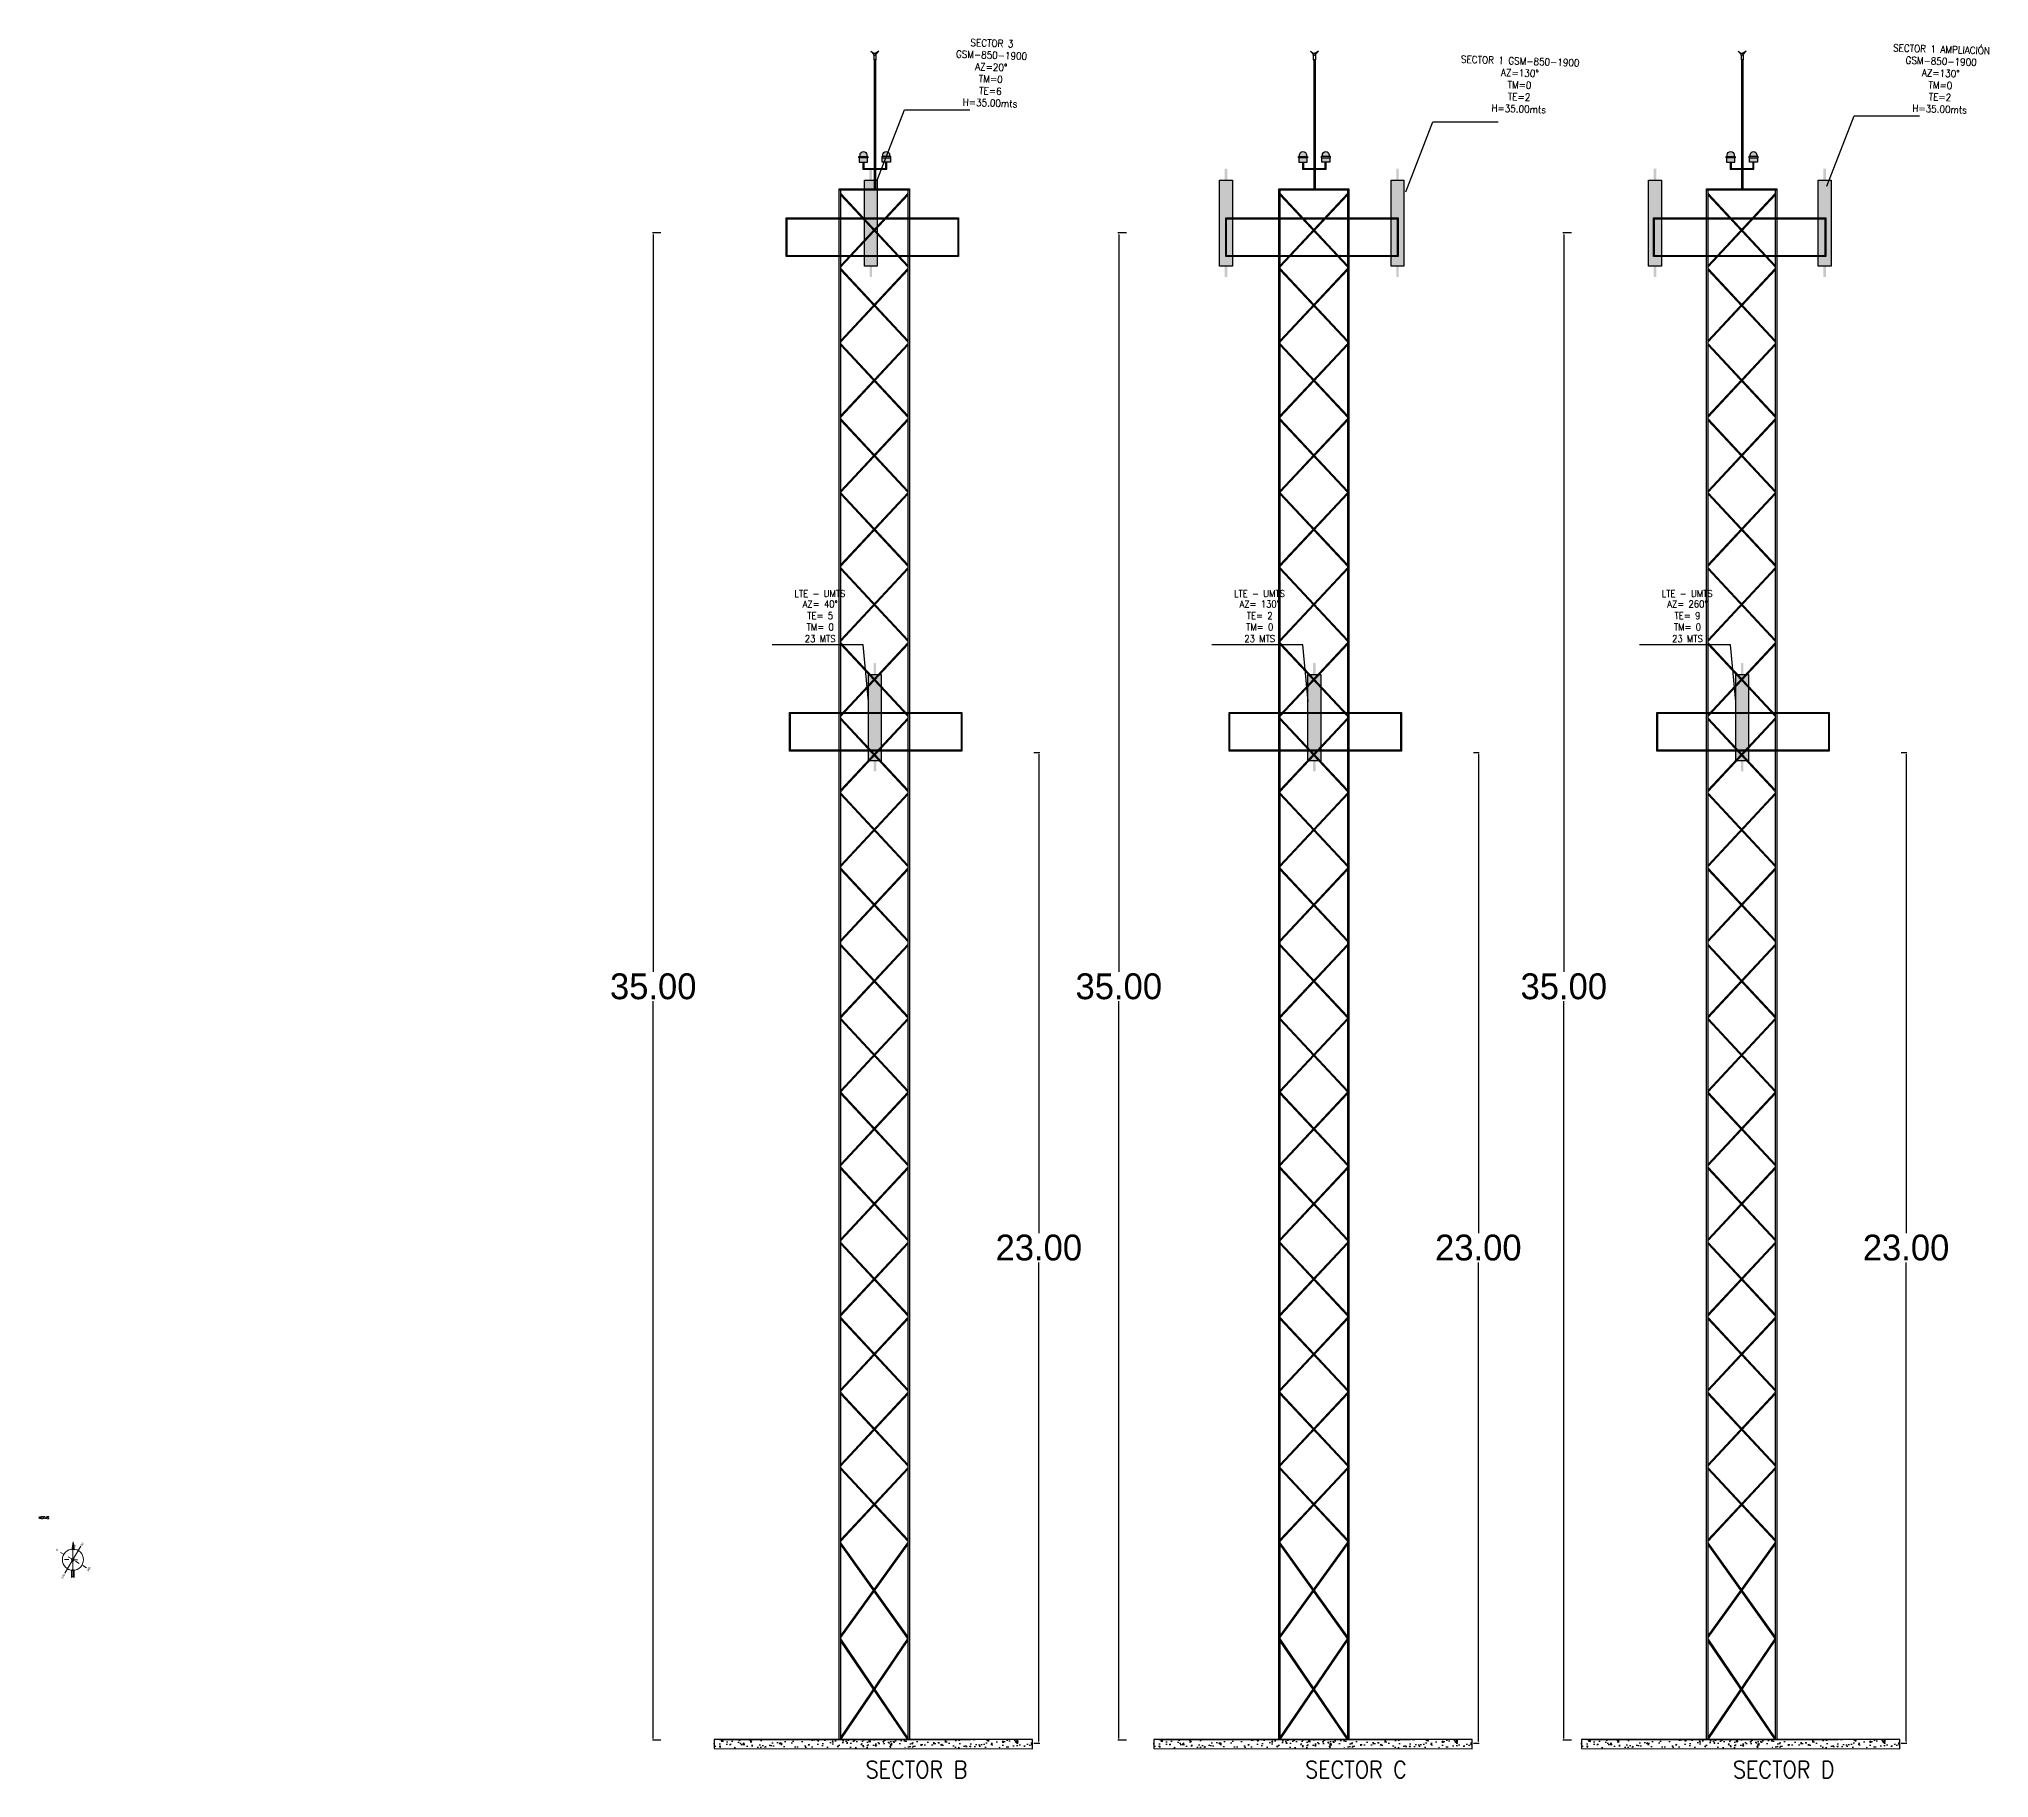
# Model space of a CAD drawing. Header units: millimetres. Extents: x 44 to 163, y 57 to 101.
# Drawn here: x 117.47 to 162.73, y 60.55 to 100.93 of the extents above; entities that cross this region are included whole.
import ezdxf

# ---------------------------------------------------------------- set-up
doc = ezdxf.new("R2010")
doc.units = ezdxf.units.MM
doc.header["$LTSCALE"] = 0.01
doc.header["$PDMODE"] = 35
doc.header["$PDSIZE"] = -10
doc.linetypes.add('DASHDOT', pattern=[25.4, 12.7, -6.35, 0, -6.35])
doc.linetypes.add('JIS_02_0.7', pattern=[1.35, 0.75, -0.6])
for name, color, linetype in [('ALZADO', 7, 'Continuous'), ('CONSTRUCCION', 7, 'Continuous'), ('EQUIPO NUEVO', 1, 'Continuous'), ('PLATAFORMA', 4, 'Continuous'), ('RECORRIDO TIERRA', 3, 'Continuous'), ('TEXTO', 5, 'Continuous')]:
    doc.layers.add(name, color=color, linetype=linetype)
doc.layers.add('NORTE', color=7, linetype='Continuous', lineweight=18)
doc.styles.add('A1', font='romans.shx', dxfattribs={"width": 0.9, "height": 0.09})
doc.dimstyles.new('interior', dxfattribs={"dimtxt": 0.2, "dimasz": 0.038, "dimexe": 0.02, "dimexo": 0.03, "dimgap": 0.04, "dimtad": 0, "dimtih": 1, "dimtoh": 1, "dimzin": 0, "dimdsep": 46, "dimtxsty": 'Standard', "dimcen": 0.04, "dimclrd": 5, "dimclre": 5, "dimclrt": 5, "dimadec": 3, "dimazin": 2, "dimtfac": 1, "dimtofl": 0, "dimtmove": 0, "dimatfit": 3, "dimfxl": 0.18, "dimtolj": 1, "dimtzin": 0, "dimarcsym": 0})

msp = doc.modelspace()

# ---------------------------------------------------------------- texts
at = {"layer": 'NORTE'}
for s, p in [('0', (117.904, 65.822)), ('90', (118.475, 65.937)), ('270', (118.024, 65.176)), ('180', (118.617, 65.34))]:
    msp.add_text(s, height=0.0489, rotation=59.3726, dxfattribs=at).set_placement(p)
at = {"layer": 'TEXTO', "char_height": 0.1666, "attachment_point": 5, "rotation": 358.1681, "style": 'A1'}
for s, insert in [('SECTOR 3\\PGSM-850-1900\\PAZ=20°\\PTM=0\\PTE=6\\PH=35.00mts ', (139.567, 100.14)), ('SECTOR 1 GSM-850-1900\\PAZ=130°\\PTM=0\\PTE=2\\PH=35.00mts ', (151.833, 99.864)), ('SECTOR 1 AMPLIACIÓN GSM-850-1900\\PAZ=130°\\PTM=0\\PTE=2\\PH=35.00mts ', (161.606, 99.998))]:
    msp.add_mtext_dynamic_manual_height_columns(s, width=2.99154, gutter_width=500, heights=[0], dxfattribs=dict(at, insert=insert))
at = {"layer": 'TEXTO', "color": 1, "char_height": 0.16, "attachment_point": 5, "rotation": 0.0829, "style": 'A1'}
for s, insert in [('LTE - UMTS', (135.597, 88.055)), ('AZ= 40°\\PTE= 5\\PTM= 0\\P23 MTS', (135.603, 87.41)), ('LTE - UMTS', (145.799, 88.055)), ('AZ= 130°\\PTE= 2\\PTM= 0\\P23 MTS', (145.804, 87.41)), ('LTE - UMTS', (155.726, 88.055)), ('AZ= 260°\\PTE= 9\\PTM= 0\\P23 MTS', (155.731, 87.41))]:
    msp.add_mtext_dynamic_manual_height_columns(s, width=1.85703, gutter_width=500, heights=[0], dxfattribs=dict(at, insert=insert))
at = {"layer": 'TEXTO', "color": 8, "linetype": 'Continuous', "insert": (117.463, 66.568), "char_height": 0.07, "width": 1.56745, "attachment_point": 7}
msp.add_mtext('\\pi-0.21,l0.21,t0.21;{\\Fromans|c0;\\H0.8333x;\\C256;NOTAS }', dxfattribs=at)
at = {"layer": 'TEXTO', "char_height": 0.58788, "attachment_point": 5, "style": 'A1'}
for s, insert in [('{\\H0.66667x;SECTOR B}', (137.838, 60.749)), ('{\\H0.66667x;SECTOR C}', (148.039, 60.749)), ('{\\H0.66667x;SECTOR D}', (157.966, 60.749))]:
    msp.add_mtext_dynamic_manual_height_columns(s, width=4.48792, gutter_width=500, heights=[0], dxfattribs=dict(at, insert=insert))

# ---------------------------------------------------------------- blocks, each defined once
blk = doc.blocks.new('G-Norte')
at = {"layer": 'NORTE', "linetype": 'Continuous'}
for points in [[(-2.78, 14.71), (-2.59, 14.31), (-2.25, 16.15)], [(-4.43, 10.17), (-4.96, 8.72), (-4.77, 8.32), (-4.24, 9.77)]]:
    blk.add_hatch(color=256, dxfattribs=at).paths.add_polyline_path(points)
for p, q in [((-3.55, 12.58), (-2.25, 16.15)), ((-3.17, 14.52), (-2.25, 16.15)), ((-2.78, 14.71), (-3.17, 14.52)), ((-2.59, 14.31), (-2.78, 14.71)), ((-2.25, 16.15), (-2.59, 14.31)), ((-5.35, 8.54), (-4.82, 9.98)), ((-4.96, 8.72), (-3.76, 12)), ((-4.82, 9.98), (-4.43, 10.17)), ((-4.24, 9.77), (-4.77, 8.32)), ((-4.43, 10.17), (-4.24, 9.77)), ((-4.96, 8.72), (-5.35, 8.54)), ((-4.77, 8.32), (-4.96, 8.72))]:
    blk.add_line(p, q, dxfattribs=at)
at = {"layer": 'NORTE', "linetype": 'DASHDOT'}
blk.add_line((-5.5, 12.96), (-1.81, 11.62), dxfattribs=at)
at = {"layer": 'NORTE', "linetype": 'Continuous'}
blk.add_circle((-3.66, 12.29), 0.308, dxfattribs=at)
at = {"layer": 'NORTE'}
blk.add_text('N', height=0.514, rotation=340, dxfattribs=at).set_placement((-2.39, 15.05))
blk = doc.blocks.new('*D63')
at = {"layer": 'Defpoints', "color": 0, "lineweight": -3, "transparency": 16777216}
for p in [(131.728, 96.432), (133.141, 96.432), (133.141, 61.432)]:
    blk.add_point(p, dxfattribs=at)
at = {"layer": 'RECORRIDO TIERRA', "color": 5, "lineweight": -2, "transparency": 16777216}
for p, q in [((131.908, 96.432), (131.708, 96.432)), ((131.728, 96.394), (131.728, 79.272)), ((131.728, 61.47), (131.728, 78.592)), ((131.908, 61.432), (131.708, 61.432))]:
    blk.add_line(p, q, dxfattribs=at)
at = {"layer": 'RECORRIDO TIERRA', "color": 5, "lineweight": -3, "transparency": 16777216}
for points in [[(131.721, 96.394), (131.734, 96.394), (131.728, 96.432)], [(131.721, 61.47), (131.734, 61.47), (131.728, 61.432)]]:
    blk.add_solid(points, dxfattribs=at)
at = {"layer": 'RECORRIDO TIERRA', "color": 5, "lineweight": -3, "transparency": 16777216, "insert": (131.728, 78.932), "char_height": 0.2, "attachment_point": 5}
blk.add_mtext('\\A1;{\\H3x;35.00}', dxfattribs=at)
blk = doc.blocks.new('*D221')
at = {"layer": 'CONSTRUCCION', "color": 5, "lineweight": -2, "transparency": 16777216}
for p, q in [((140.564, 84.366), (140.697, 84.366)), ((140.677, 84.328), (140.677, 73.206)), ((140.677, 61.404), (140.677, 72.526)), ((140.564, 61.366), (140.697, 61.366))]:
    blk.add_line(p, q, dxfattribs=at)
at = {"layer": 'CONSTRUCCION', "color": 5, "lineweight": -3, "transparency": 16777216}
for points in [[(140.67, 84.328), (140.683, 84.328), (140.677, 84.366)], [(140.67, 61.404), (140.683, 61.404), (140.677, 61.366)]]:
    blk.add_solid(points, dxfattribs=at)
at = {"layer": 'Defpoints', "color": 0, "lineweight": -3, "transparency": 16777216}
for p in [(140.534, 84.366), (140.677, 84.366), (140.534, 61.366)]:
    blk.add_point(p, dxfattribs=at)
at = {"layer": 'CONSTRUCCION', "color": 5, "lineweight": -3, "transparency": 16777216, "insert": (140.677, 72.866), "char_height": 0.2, "attachment_point": 5}
blk.add_mtext('\\A1;{\\H3x;23.00}', dxfattribs=at)
blk = doc.blocks.new('*D224')
at = {"layer": 'Defpoints', "color": 0, "lineweight": -3, "transparency": 16777216}
for p in [(142.533, 96.432), (143.342, 96.432), (143.342, 61.432)]:
    blk.add_point(p, dxfattribs=at)
at = {"layer": 'RECORRIDO TIERRA', "color": 5, "lineweight": -2, "transparency": 16777216}
for p, q in [((142.713, 96.432), (142.513, 96.432)), ((142.533, 96.394), (142.533, 79.272)), ((142.533, 61.47), (142.533, 78.592)), ((142.713, 61.432), (142.513, 61.432))]:
    blk.add_line(p, q, dxfattribs=at)
at = {"layer": 'RECORRIDO TIERRA', "color": 5, "lineweight": -3, "transparency": 16777216}
for points in [[(142.527, 96.394), (142.539, 96.394), (142.533, 96.432)], [(142.527, 61.47), (142.539, 61.47), (142.533, 61.432)]]:
    blk.add_solid(points, dxfattribs=at)
at = {"layer": 'RECORRIDO TIERRA', "color": 5, "lineweight": -3, "transparency": 16777216, "insert": (142.533, 78.932), "char_height": 0.2, "attachment_point": 5}
blk.add_mtext('\\A1;{\\H3x;35.00}', dxfattribs=at)
blk = doc.blocks.new('*D225')
at = {"layer": 'CONSTRUCCION', "color": 5, "lineweight": -2, "transparency": 16777216}
for p, q in [((150.766, 84.366), (150.898, 84.366)), ((150.878, 84.328), (150.878, 73.206)), ((150.878, 61.404), (150.878, 72.526)), ((150.766, 61.366), (150.898, 61.366))]:
    blk.add_line(p, q, dxfattribs=at)
at = {"layer": 'CONSTRUCCION', "color": 5, "lineweight": -3, "transparency": 16777216}
for points in [[(150.872, 84.328), (150.884, 84.328), (150.878, 84.366)], [(150.872, 61.404), (150.884, 61.404), (150.878, 61.366)]]:
    blk.add_solid(points, dxfattribs=at)
at = {"layer": 'Defpoints', "color": 0, "lineweight": -3, "transparency": 16777216}
for p in [(150.736, 84.366), (150.878, 84.366), (150.736, 61.366)]:
    blk.add_point(p, dxfattribs=at)
at = {"layer": 'CONSTRUCCION', "color": 5, "lineweight": -3, "transparency": 16777216, "insert": (150.878, 72.866), "char_height": 0.2, "attachment_point": 5}
blk.add_mtext('\\A1;{\\H3x;23.00}', dxfattribs=at)
blk = doc.blocks.new('*D226')
at = {"layer": 'Defpoints', "color": 0, "lineweight": -3, "transparency": 16777216}
for p in [(152.861, 96.432), (153.269, 96.432), (153.269, 61.432)]:
    blk.add_point(p, dxfattribs=at)
at = {"layer": 'RECORRIDO TIERRA', "color": 5, "lineweight": -2, "transparency": 16777216}
for p, q in [((153.041, 96.432), (152.841, 96.432)), ((152.861, 96.394), (152.861, 79.272)), ((152.861, 61.47), (152.861, 78.592)), ((153.041, 61.432), (152.841, 61.432))]:
    blk.add_line(p, q, dxfattribs=at)
at = {"layer": 'RECORRIDO TIERRA', "color": 5, "lineweight": -3, "transparency": 16777216}
for points in [[(152.855, 96.394), (152.868, 96.394), (152.861, 96.432)], [(152.855, 61.47), (152.868, 61.47), (152.861, 61.432)]]:
    blk.add_solid(points, dxfattribs=at)
at = {"layer": 'RECORRIDO TIERRA', "color": 5, "lineweight": -3, "transparency": 16777216, "insert": (152.861, 78.932), "char_height": 0.2, "attachment_point": 5}
blk.add_mtext('\\A1;{\\H3x;35.00}', dxfattribs=at)
blk = doc.blocks.new('*D227')
at = {"layer": 'CONSTRUCCION', "color": 5, "lineweight": -2, "transparency": 16777216}
for p, q in [((160.693, 84.366), (160.825, 84.366)), ((160.805, 84.328), (160.805, 73.206)), ((160.805, 61.404), (160.805, 72.526)), ((160.693, 61.366), (160.825, 61.366))]:
    blk.add_line(p, q, dxfattribs=at)
at = {"layer": 'CONSTRUCCION', "color": 5, "lineweight": -3, "transparency": 16777216}
for points in [[(160.799, 84.328), (160.812, 84.328), (160.805, 84.366)], [(160.799, 61.404), (160.812, 61.404), (160.805, 61.366)]]:
    blk.add_solid(points, dxfattribs=at)
at = {"layer": 'Defpoints', "color": 0, "lineweight": -3, "transparency": 16777216}
for p in [(160.663, 84.366), (160.805, 84.366), (160.663, 61.366)]:
    blk.add_point(p, dxfattribs=at)
at = {"layer": 'CONSTRUCCION', "color": 5, "lineweight": -3, "transparency": 16777216, "insert": (160.805, 72.866), "char_height": 0.2, "attachment_point": 5}
blk.add_mtext('\\A1;{\\H3x;23.00}', dxfattribs=at)

# ---------------------------------------------------------------- dimensions: what is measured, and where the dimension line sits
at = {"layer": 'CONSTRUCCION', "lineweight": -3}
for base, p1, p2, picture, middle in [((140.677, 84.366), (140.534, 61.366), (140.534, 84.366), '*D221', (140.677, 72.866)), ((150.878, 84.366), (150.736, 61.366), (150.736, 84.366), '*D225', (150.878, 72.866)), ((160.805, 84.366), (160.663, 61.366), (160.663, 84.366), '*D227', (160.805, 72.866))]:
    dim = msp.add_linear_dim(base=base, p1=p1, p2=p2, angle=90, text='{\\H3x;<>}', dimstyle='interior', override={"dimfxlon": 1}, dxfattribs=at)
    dim.commit()
    dim.dimension.update_dxf_attribs({"geometry": picture, "text_midpoint": middle})
at = {"layer": 'RECORRIDO TIERRA', "lineweight": -3}
for base, p1, p2, picture, middle in [((131.728, 96.432), (133.141, 61.432), (133.141, 96.432), '*D63', (131.728, 78.932)), ((142.533, 96.432), (143.342, 61.432), (143.342, 96.432), '*D224', (142.533, 78.932)), ((152.861, 96.432), (153.269, 61.432), (153.269, 96.432), '*D226', (152.861, 78.932))]:
    dim = msp.add_linear_dim(base=base, p1=p1, p2=p2, angle=90, text='{\\H3x;<>}', dimstyle='interior', override={"dimfxlon": 1}, dxfattribs=at)
    dim.commit()
    dim.dimension.update_dxf_attribs({"geometry": picture, "text_midpoint": middle, "dimtype": 160})

# ---------------------------------------------------------------- hatches: boundary and pattern name
at = {"lineweight": -3}
h = msp.add_hatch(color=1, dxfattribs=at)
h.paths.add_polyline_path([(136.686, 98.206), (136.686, 98.238, 1), (136.527, 98.238), (136.527, 98.206)])
h.paths.add_polyline_path([(137.215, 98.206), (137.215, 98.238, 1), (137.056, 98.238), (137.056, 98.206)])
h = msp.add_hatch(color=1, dxfattribs=at)
h.paths.add_polyline_path([(146.887, 98.206), (146.887, 98.238, 1), (146.729, 98.238), (146.729, 98.206)])
h.paths.add_polyline_path([(147.416, 98.206), (147.416, 98.238, 1), (147.258, 98.238), (147.258, 98.206)])
h = msp.add_hatch(color=1, dxfattribs=at)
h.paths.add_polyline_path([(156.815, 98.206), (156.815, 98.238, 1), (156.656, 98.238), (156.656, 98.206)])
h.paths.add_polyline_path([(157.343, 98.206), (157.343, 98.238, 1), (157.185, 98.238), (157.185, 98.206)])
h = msp.add_hatch(color=252, dxfattribs=at)
h.paths.add_polyline_path([(136.511, 98.175), (136.511, 98.074), (136.702, 98.074), (136.702, 98.175)])
h.paths.add_polyline_path([(136.712, 98.175), (136.712, 98.206), (136.501, 98.206), (136.501, 98.175)])
h.paths.add_polyline_path([(137.04, 98.175), (137.04, 98.074), (137.231, 98.074), (137.231, 98.175)])
h.paths.add_polyline_path([(137.241, 98.175), (137.241, 98.206), (137.03, 98.206), (137.03, 98.175)])
h = msp.add_hatch(color=256, dxfattribs=at)
h.dxf.hatch_style = 1
h.paths.add_polyline_path([(136.807, 97.924), (136.747, 97.924), (136.748, 95.408), (136.808, 95.408)])
h = msp.add_hatch(color=256, dxfattribs=at)
h.dxf.hatch_style = 1
h.paths.add_polyline_path([(145.052, 97.924), (144.992, 97.924), (144.993, 95.408), (145.053, 95.408)])
h = msp.add_hatch(color=252, dxfattribs=at)
h.paths.add_polyline_path([(146.713, 98.175), (146.713, 98.074), (146.903, 98.074), (146.903, 98.175)])
h.paths.add_polyline_path([(146.914, 98.175), (146.914, 98.206), (146.702, 98.206), (146.702, 98.175)])
h.paths.add_polyline_path([(147.242, 98.175), (147.242, 98.074), (147.432, 98.074), (147.432, 98.175)])
h.paths.add_polyline_path([(147.443, 98.175), (147.443, 98.206), (147.231, 98.206), (147.231, 98.175)])
h = msp.add_hatch(color=256, dxfattribs=at)
h.dxf.hatch_style = 1
h.paths.add_polyline_path([(149.032, 97.924), (148.972, 97.924), (148.972, 95.408), (149.032, 95.408)])
h = msp.add_hatch(color=256, dxfattribs=at)
h.dxf.hatch_style = 1
h.paths.add_polyline_path([(155.009, 97.924), (154.949, 97.924), (154.949, 95.408), (155.009, 95.408)])
h = msp.add_hatch(color=252, dxfattribs=at)
h.paths.add_polyline_path([(156.64, 98.175), (156.64, 98.074), (156.83, 98.074), (156.83, 98.175)])
h.paths.add_polyline_path([(156.841, 98.175), (156.841, 98.206), (156.629, 98.206), (156.629, 98.175)])
h.paths.add_polyline_path([(157.169, 98.175), (157.169, 98.074), (157.359, 98.074), (157.359, 98.175)])
h.paths.add_polyline_path([(157.37, 98.175), (157.37, 98.206), (157.158, 98.206), (157.158, 98.175)])
h = msp.add_hatch(color=256, dxfattribs=at)
h.dxf.hatch_style = 1
h.paths.add_polyline_path([(158.945, 97.924), (158.885, 97.924), (158.885, 95.408), (158.945, 95.408)])
h = msp.add_hatch(color=256, dxfattribs=at)
h.dxf.hatch_style = 1
h.paths.add_polyline_path([(136.902, 86.443), (136.842, 86.443), (136.843, 83.927), (136.903, 83.927)])
h = msp.add_hatch(color=256, dxfattribs=at)
h.dxf.hatch_style = 1
h.paths.add_polyline_path([(147.104, 86.443), (147.044, 86.443), (147.044, 83.927), (147.104, 83.927)])
h = msp.add_hatch(color=256, dxfattribs=at)
h.dxf.hatch_style = 1
h.paths.add_polyline_path([(157.031, 86.443), (156.971, 86.443), (156.971, 83.927), (157.031, 83.927)])
at = {"layer": 'CONSTRUCCION', "lineweight": -3}
h = msp.add_hatch(color=256, dxfattribs=at)
h.dxf.hatch_style = 1
h.paths.add_polyline_path([(136.628, 97.657), (136.928, 97.657), (136.928, 95.657), (136.628, 95.657)])
h = msp.add_hatch(color=256, dxfattribs=at)
h.dxf.hatch_style = 1
h.paths.add_polyline_path([(144.873, 97.657), (145.173, 97.657), (145.173, 95.657), (144.873, 95.657)])
h = msp.add_hatch(color=256, dxfattribs=at)
h.dxf.hatch_style = 1
h.paths.add_polyline_path([(148.852, 97.657), (149.152, 97.657), (149.152, 95.657), (148.852, 95.657)])
h = msp.add_hatch(color=256, dxfattribs=at)
h.dxf.hatch_style = 1
h.paths.add_polyline_path([(154.829, 97.657), (155.129, 97.657), (155.129, 95.657), (154.829, 95.657)])
h = msp.add_hatch(color=256, dxfattribs=at)
h.dxf.hatch_style = 1
h.paths.add_polyline_path([(158.765, 97.657), (159.065, 97.657), (159.065, 95.657), (158.765, 95.657)])
at = {"layer": 'CONSTRUCCION'}
h = msp.add_hatch(dxfattribs=at)
h.set_pattern_fill('AR-CONC', color=256, scale=0.001836, style=0)
h.set_pattern_definition([(50, (76.0648, 162.58746), (0.33456575, -0.0292707), [0.0349836, -0.3848197]), (355, (76.0648, 162.58746), (-0.0647203, 0.3508583), [0.0279869, -0.3078558]), (100.451, (76.09268, 162.58503), (0.2698467, 0.321586), [0.0297315, -0.3270463]), (46.1842, (76.0648, 162.68075), (0.4978123, -0.077207), [0.0524754, -0.5772296]), (96.6356, (76.1063, 162.6743), (0.4359715, 0.4543748), [0.0445972, -0.4905694]), (351.184, (76.0648, 162.68075), (0.4359722, 0.454374), [0.0419803, -0.4617837]), (21, (76.11145, 162.65743), (0.2784271, -0.1878014), [0.0349836, -0.3848197]), (326, (76.11145, 162.65743), (0.1134939, 0.3382446), [0.0279869, -0.3078558]), (71.4514, (76.13465, 162.64178), (0.3919202, 0.150444), [0.0297315, -0.3270463]), (37.5, (76.0648, 162.58746), (0.00567194, 0.15527772), [0, -0.3041242, 0, -0.31252026, 0, -0.3090219]), (7.5, (76.0648, 162.58746), (0.1227083, 0.18397261), [0, -0.1781832, 0, -0.29712747, 0, -0.11777816]), (327.5, (75.96078, 162.58746), (0.24899993, -0.01052032), [0, -0.11661204, 0, -0.36382955, 0, -0.48277383]), (317.5, (75.91414, 162.58746), (0.2720259, 0.04669346), [0, -0.15159565, 0, -0.24162014, 0, -0.3428394])])
h.paths.add_polyline_path([(140.531, 61.262), (140.531, 61.449), (133.143, 61.449), (133.143, 61.262)])
h = msp.add_hatch(dxfattribs=at)
h.set_pattern_fill('AR-CONC', color=256, scale=0.001836, style=0)
h.set_pattern_definition([(50, (86.26624, 162.58746), (0.33456575, -0.0292707), [0.0349836, -0.3848197]), (355, (86.26624, 162.58746), (-0.0647203, 0.3508583), [0.0279869, -0.3078558]), (100.451, (86.29412, 162.58503), (0.2698467, 0.321586), [0.0297315, -0.3270463]), (46.1842, (86.26624, 162.68075), (0.4978123, -0.077207), [0.0524754, -0.5772296]), (96.6356, (86.3077, 162.6743), (0.4359715, 0.4543748), [0.0445972, -0.4905694]), (351.184, (86.26624, 162.68075), (0.4359722, 0.454374), [0.0419803, -0.4617837]), (21, (86.31288, 162.65743), (0.2784271, -0.1878014), [0.0349836, -0.3848197]), (326, (86.31288, 162.65743), (0.1134939, 0.3382446), [0.0279869, -0.3078558]), (71.4514, (86.33608, 162.64178), (0.3919202, 0.150444), [0.0297315, -0.3270463]), (37.5, (86.26624, 162.58746), (0.00567194, 0.15527772), [0, -0.3041242, 0, -0.31252026, 0, -0.3090219]), (7.5, (86.26624, 162.58746), (0.1227083, 0.18397261), [0, -0.1781832, 0, -0.29712747, 0, -0.11777816]), (327.5, (86.16222, 162.58746), (0.24899993, -0.01052032), [0, -0.11661204, 0, -0.36382955, 0, -0.48277383]), (317.5, (86.11557, 162.58746), (0.2720259, 0.04669346), [0, -0.15159565, 0, -0.24162014, 0, -0.3428394])])
h.paths.add_polyline_path([(150.732, 61.262), (150.732, 61.449), (143.344, 61.449), (143.344, 61.262)])
h = msp.add_hatch(dxfattribs=at)
h.set_pattern_fill('AR-CONC', color=256, scale=0.001836, style=0)
h.set_pattern_definition([(50, (96.1934, 162.58746), (0.33456575, -0.0292707), [0.0349836, -0.3848197]), (355, (96.1934, 162.58746), (-0.0647203, 0.3508583), [0.0279869, -0.3078558]), (100.451, (96.22127, 162.58503), (0.2698467, 0.321586), [0.0297315, -0.3270463]), (46.1842, (96.1934, 162.68075), (0.4978123, -0.077207), [0.0524754, -0.5772296]), (96.6356, (96.23488, 162.6743), (0.4359715, 0.4543748), [0.0445972, -0.4905694]), (351.184, (96.1934, 162.68075), (0.4359722, 0.454374), [0.0419803, -0.4617837]), (21, (96.24004, 162.65743), (0.2784271, -0.1878014), [0.0349836, -0.3848197]), (326, (96.24004, 162.65743), (0.1134939, 0.3382446), [0.0279869, -0.3078558]), (71.4514, (96.26324, 162.64178), (0.3919202, 0.150444), [0.0297315, -0.3270463]), (37.5, (96.19339, 162.58746), (0.00567194, 0.15527772), [0, -0.3041242, 0, -0.31252026, 0, -0.3090219]), (7.5, (96.19339, 162.58746), (0.1227083, 0.18397261), [0, -0.1781832, 0, -0.29712747, 0, -0.11777816]), (327.5, (96.08937, 162.58746), (0.24899993, -0.01052032), [0, -0.11661204, 0, -0.36382955, 0, -0.48277383]), (317.5, (96.04273, 162.58746), (0.2720259, 0.04669346), [0, -0.15159565, 0, -0.24162014, 0, -0.3428394])])
h.paths.add_polyline_path([(160.659, 61.262), (160.659, 61.449), (153.271, 61.449), (153.271, 61.262)])
at = {"layer": 'EQUIPO NUEVO', "lineweight": -3}
h = msp.add_hatch(color=1, dxfattribs=at)
h.dxf.hatch_style = 1
h.paths.add_polyline_path([(136.722, 86.173), (137.022, 86.173), (137.022, 84.173), (136.722, 84.173)])
h = msp.add_hatch(color=1, dxfattribs=at)
h.dxf.hatch_style = 1
h.paths.add_polyline_path([(146.924, 86.173), (147.224, 86.173), (147.224, 84.173), (146.924, 84.173)])
h = msp.add_hatch(color=1, dxfattribs=at)
h.dxf.hatch_style = 1
h.paths.add_polyline_path([(156.851, 86.173), (157.151, 86.173), (157.151, 84.173), (156.851, 84.173)])

# ---------------------------------------------------------------- linework, layer by layer
at = {"color": 252, "lineweight": -3}
for points in [[(136.596, 98.074), (136.596, 97.906), (137.146, 97.906), (137.146, 98.074)], [(136.617, 98.074), (136.617, 97.927), (137.125, 97.927), (137.125, 98.074)], [(146.798, 98.074), (146.798, 97.906), (147.348, 97.906), (147.348, 98.074)], [(146.819, 98.074), (146.819, 97.927), (147.326, 97.927), (147.326, 98.074)], [(156.725, 98.074), (156.725, 97.906), (157.275, 97.906), (157.275, 98.074)], [(156.746, 98.074), (156.746, 97.927), (157.254, 97.927), (157.254, 98.074)]]:
    msp.add_lwpolyline(points, dxfattribs=at)
at = {"layer": 'ALZADO'}
for p, q in [((136.778, 100.65), (136.853, 100.591)), ((136.778, 100.65), (136.849, 100.573)), ((136.845, 100.553), (136.856, 100.606)), ((136.845, 100.553), (136.872, 100.553)), ((136.856, 100.606), (136.872, 100.606)), ((136.887, 100.606), (136.872, 100.606)), ((136.898, 100.553), (136.872, 100.553)), ((136.898, 100.553), (136.887, 100.606)), ((136.965, 100.65), (136.89, 100.591)), ((136.965, 100.65), (136.894, 100.573)), ((146.979, 100.65), (147.054, 100.591)), ((146.979, 100.65), (147.05, 100.573)), ((147.047, 100.553), (147.057, 100.606)), ((147.047, 100.553), (147.073, 100.553)), ((147.057, 100.606), (147.073, 100.606)), ((147.089, 100.606), (147.073, 100.606)), ((147.099, 100.553), (147.073, 100.553)), ((147.099, 100.553), (147.089, 100.606)), ((147.167, 100.65), (147.092, 100.591)), ((147.167, 100.65), (147.095, 100.573)), ((156.906, 100.65), (156.981, 100.591)), ((156.906, 100.65), (156.978, 100.573)), ((156.974, 100.553), (156.984, 100.606)), ((156.974, 100.553), (157, 100.553)), ((156.984, 100.606), (157, 100.606)), ((157.016, 100.606), (157, 100.606)), ((157.027, 100.553), (157, 100.553)), ((157.027, 100.553), (157.016, 100.606)), ((157.094, 100.65), (157.019, 100.591)), ((157.094, 100.65), (157.023, 100.573)), ((136.845, 100.447), (136.872, 100.447)), ((136.898, 100.447), (136.872, 100.447)), ((147.047, 100.447), (147.073, 100.447)), ((147.099, 100.447), (147.073, 100.447)), ((156.974, 100.447), (157, 100.447)), ((157.027, 100.447), (157, 100.447))]:
    msp.add_line(p, q, dxfattribs=at)
at = {"layer": 'ALZADO', "ltscale": 0.5}
for p, q in [((136.845, 100.553), (136.845, 100.447)), ((136.898, 100.553), (136.898, 100.447)), ((147.047, 100.553), (147.047, 100.447)), ((147.099, 100.553), (147.099, 100.447)), ((156.974, 100.553), (156.974, 100.447)), ((157.027, 100.553), (157.027, 100.447)), ((136.856, 100.447), (136.856, 97.443)), ((136.887, 100.447), (136.887, 97.443)), ((147.057, 100.447), (147.057, 97.443)), ((147.089, 100.447), (147.089, 97.443)), ((156.984, 100.447), (156.984, 97.443)), ((157.016, 100.447), (157.016, 97.443))]:
    msp.add_line(p, q, dxfattribs=at)
at = {"layer": 'CONSTRUCCION', "color": 30}
for p, q in [((136.045, 97.449), (137.673, 97.449)), ((136.045, 93.855), (136.045, 97.449)), ((136.045, 97.426), (137.673, 97.426)), ((136.08, 93.855), (136.08, 97.449)), ((137.638, 95.674), (136.08, 97.343)), ((136.08, 95.674), (137.638, 97.343)), ((137.638, 95.64), (136.08, 97.309)), ((136.08, 95.64), (137.638, 97.309)), ((137.638, 97.449), (137.638, 93.855)), ((137.673, 97.449), (137.673, 93.855)), ((146.247, 97.449), (147.875, 97.449)), ((146.247, 93.855), (146.247, 97.449)), ((146.247, 97.426), (147.875, 97.426)), ((146.282, 93.855), (146.282, 97.449)), ((147.84, 95.674), (146.282, 97.343)), ((146.282, 95.674), (147.84, 97.343)), ((147.84, 95.64), (146.282, 97.309)), ((146.282, 95.64), (147.84, 97.309)), ((147.84, 97.449), (147.84, 93.855)), ((147.875, 97.449), (147.875, 93.855)), ((156.174, 97.449), (157.802, 97.449)), ((156.174, 93.855), (156.174, 97.449)), ((156.174, 97.426), (157.802, 97.426)), ((156.209, 93.855), (156.209, 97.449)), ((157.767, 95.674), (156.209, 97.343)), ((156.209, 95.674), (157.767, 97.343)), ((157.767, 95.64), (156.209, 97.309)), ((156.209, 95.64), (157.767, 97.309)), ((157.767, 97.449), (157.767, 93.855)), ((157.802, 97.449), (157.802, 93.855)), ((136.08, 93.93), (137.638, 95.599)), ((137.638, 93.93), (136.08, 95.599)), ((136.08, 93.896), (137.638, 95.565)), ((137.638, 93.896), (136.08, 95.565)), ((146.282, 93.93), (147.84, 95.599)), ((147.84, 93.93), (146.282, 95.599)), ((146.282, 93.896), (147.84, 95.565)), ((147.84, 93.896), (146.282, 95.565)), ((156.209, 93.93), (157.767, 95.599)), ((157.767, 93.93), (156.209, 95.599)), ((156.209, 93.896), (157.767, 95.565)), ((157.767, 93.896), (156.209, 95.565)), ((136.045, 86.983), (136.045, 90.471)), ((136.08, 86.983), (136.08, 90.471)), ((137.638, 88.727), (136.08, 90.396)), ((136.08, 88.727), (137.638, 90.396)), ((137.638, 88.693), (136.08, 90.362)), ((136.08, 88.693), (137.638, 90.362)), ((137.638, 90.471), (137.638, 86.983)), ((137.673, 90.471), (137.673, 86.983)), ((146.247, 86.983), (146.247, 90.471)), ((146.282, 86.983), (146.282, 90.471)), ((147.84, 88.727), (146.282, 90.396)), ((146.282, 88.727), (147.84, 90.396)), ((147.84, 88.693), (146.282, 90.362)), ((146.282, 88.693), (147.84, 90.362)), ((147.84, 90.471), (147.84, 86.983)), ((147.875, 90.471), (147.875, 86.983)), ((156.174, 86.983), (156.174, 90.471)), ((156.209, 86.983), (156.209, 90.471)), ((157.767, 88.727), (156.209, 90.396)), ((156.209, 88.727), (157.767, 90.396)), ((157.767, 88.693), (156.209, 90.362)), ((156.209, 88.693), (157.767, 90.362)), ((157.767, 90.471), (157.767, 86.983)), ((157.802, 90.471), (157.802, 86.983)), ((136.08, 86.983), (137.638, 88.652)), ((137.638, 86.983), (136.08, 88.652)), ((136.08, 86.949), (137.638, 88.618)), ((137.638, 86.949), (136.08, 88.618)), ((146.282, 86.983), (147.84, 88.652)), ((147.84, 86.983), (146.282, 88.652)), ((146.282, 86.949), (147.84, 88.618)), ((147.84, 86.949), (146.282, 88.618)), ((156.209, 86.983), (157.767, 88.652)), ((157.767, 86.983), (156.209, 88.652)), ((156.209, 86.949), (157.767, 88.618)), ((157.767, 86.949), (156.209, 88.618)), ((136.045, 80.007), (136.045, 83.495)), ((136.08, 80.007), (136.08, 83.495)), ((137.638, 81.751), (136.08, 83.42)), ((136.08, 81.751), (137.638, 83.42)), ((137.638, 81.717), (136.08, 83.386)), ((136.08, 81.717), (137.638, 83.386)), ((137.638, 83.495), (137.638, 80.007)), ((137.673, 83.495), (137.673, 80.007)), ((146.247, 80.007), (146.247, 83.495)), ((146.282, 80.007), (146.282, 83.495)), ((147.84, 81.751), (146.282, 83.42)), ((146.282, 81.751), (147.84, 83.42)), ((147.84, 81.717), (146.282, 83.386)), ((146.282, 81.717), (147.84, 83.386)), ((147.84, 83.495), (147.84, 80.007)), ((147.875, 83.495), (147.875, 80.007)), ((156.174, 80.007), (156.174, 83.495)), ((156.209, 80.007), (156.209, 83.495)), ((157.767, 81.751), (156.209, 83.42)), ((156.209, 81.751), (157.767, 83.42)), ((157.767, 81.717), (156.209, 83.386)), ((156.209, 81.717), (157.767, 83.386)), ((157.767, 83.495), (157.767, 80.007)), ((157.802, 83.495), (157.802, 80.007)), ((136.08, 80.007), (137.638, 81.676)), ((137.638, 80.007), (136.08, 81.676)), ((136.08, 79.973), (137.638, 81.642)), ((137.638, 79.973), (136.08, 81.642)), ((146.282, 80.007), (147.84, 81.676)), ((147.84, 80.007), (146.282, 81.676)), ((146.282, 79.973), (147.84, 81.642)), ((147.84, 79.973), (146.282, 81.642)), ((156.209, 80.007), (157.767, 81.676)), ((157.767, 80.007), (156.209, 81.676)), ((156.209, 79.973), (157.767, 81.642)), ((157.767, 79.973), (156.209, 81.642)), ((136.045, 73.03), (136.045, 76.518)), ((136.08, 73.03), (136.08, 76.518)), ((137.638, 76.518), (137.638, 73.03)), ((137.673, 76.518), (137.673, 73.03)), ((146.247, 73.03), (146.247, 76.518)), ((146.282, 73.03), (146.282, 76.518)), ((147.84, 76.518), (147.84, 73.03)), ((147.875, 76.518), (147.875, 73.03)), ((156.174, 73.03), (156.174, 76.518)), ((156.209, 73.03), (156.209, 76.518)), ((157.767, 76.518), (157.767, 73.03)), ((157.802, 76.518), (157.802, 73.03)), ((137.638, 74.808), (136.08, 76.477)), ((136.08, 74.808), (137.638, 76.477)), ((137.638, 74.774), (136.08, 76.443)), ((136.08, 74.774), (137.638, 76.443)), ((147.84, 74.808), (146.282, 76.477)), ((146.282, 74.808), (147.84, 76.477)), ((147.84, 74.774), (146.282, 76.443)), ((146.282, 74.774), (147.84, 76.443)), ((157.767, 74.808), (156.209, 76.477)), ((156.209, 74.808), (157.767, 76.477)), ((157.767, 74.774), (156.209, 76.443)), ((156.209, 74.774), (157.767, 76.443)), ((136.08, 73.064), (137.638, 74.733)), ((137.638, 73.064), (136.08, 74.733)), ((136.08, 73.03), (137.638, 74.699)), ((137.638, 73.03), (136.08, 74.699)), ((146.282, 73.064), (147.84, 74.733)), ((147.84, 73.064), (146.282, 74.733)), ((146.282, 73.03), (147.84, 74.699)), ((147.84, 73.03), (146.282, 74.699)), ((156.209, 73.064), (157.767, 74.733)), ((157.767, 73.064), (156.209, 74.733)), ((156.209, 73.03), (157.767, 74.699)), ((157.767, 73.03), (156.209, 74.699)), ((136.045, 66.051), (136.045, 69.539)), ((136.08, 66.051), (136.08, 69.539)), ((137.638, 67.832), (136.08, 69.501)), ((136.08, 67.832), (137.638, 69.501)), ((137.638, 67.798), (136.08, 69.467)), ((136.08, 67.798), (137.638, 69.467)), ((137.638, 69.539), (137.638, 66.051)), ((137.673, 69.539), (137.673, 66.051)), ((146.247, 66.051), (146.247, 69.539)), ((146.282, 66.051), (146.282, 69.539)), ((147.84, 67.832), (146.282, 69.501)), ((146.282, 67.832), (147.84, 69.501)), ((147.84, 67.798), (146.282, 69.467)), ((146.282, 67.798), (147.84, 69.467)), ((147.84, 69.539), (147.84, 66.051)), ((147.875, 69.539), (147.875, 66.051)), ((156.174, 66.051), (156.174, 69.539)), ((156.209, 66.051), (156.209, 69.539)), ((157.767, 67.832), (156.209, 69.501)), ((156.209, 67.832), (157.767, 69.501)), ((157.767, 67.798), (156.209, 69.467)), ((156.209, 67.798), (157.767, 69.467)), ((157.767, 69.539), (157.767, 66.051)), ((157.802, 69.539), (157.802, 66.051)), ((136.08, 66.088), (137.638, 67.757)), ((137.638, 66.088), (136.08, 67.757)), ((136.08, 66.054), (137.638, 67.723)), ((137.638, 66.054), (136.08, 67.723)), ((146.282, 66.088), (147.84, 67.757)), ((147.84, 66.088), (146.282, 67.757)), ((146.282, 66.054), (147.84, 67.723)), ((147.84, 66.054), (146.282, 67.723)), ((156.209, 66.088), (157.767, 67.757)), ((157.767, 66.088), (156.209, 67.757)), ((156.209, 66.054), (157.767, 67.723)), ((157.767, 66.054), (156.209, 67.723))]:
    msp.add_line(p, q, dxfattribs=at)
at = {"layer": 'CONSTRUCCION'}
for p, q in [((136.045, 90.471), (136.045, 93.959)), ((136.08, 90.471), (136.08, 93.959)), ((137.638, 92.186), (136.08, 93.855)), ((136.08, 92.186), (137.638, 93.855)), ((137.638, 92.152), (136.08, 93.821)), ((136.08, 92.152), (137.638, 93.821)), ((137.638, 93.959), (137.638, 90.471)), ((137.673, 93.959), (137.673, 90.471)), ((146.247, 90.471), (146.247, 93.959)), ((146.282, 90.471), (146.282, 93.959)), ((147.84, 92.186), (146.282, 93.855)), ((146.282, 92.186), (147.84, 93.855)), ((147.84, 92.152), (146.282, 93.821)), ((146.282, 92.152), (147.84, 93.821)), ((147.84, 93.959), (147.84, 90.471)), ((147.875, 93.959), (147.875, 90.471)), ((156.174, 90.471), (156.174, 93.959)), ((156.209, 90.471), (156.209, 93.959)), ((157.767, 92.186), (156.209, 93.855)), ((156.209, 92.186), (157.767, 93.855)), ((157.767, 92.152), (156.209, 93.821)), ((156.209, 92.152), (157.767, 93.821)), ((157.767, 93.959), (157.767, 90.471)), ((157.802, 93.959), (157.802, 90.471)), ((136.08, 90.442), (137.638, 92.111)), ((137.638, 90.442), (136.08, 92.111)), ((136.08, 90.408), (137.638, 92.077)), ((137.638, 90.408), (136.08, 92.077)), ((146.282, 90.442), (147.84, 92.111)), ((147.84, 90.442), (146.282, 92.111)), ((146.282, 90.408), (147.84, 92.077)), ((147.84, 90.408), (146.282, 92.077)), ((156.209, 90.442), (157.767, 92.111)), ((157.767, 90.442), (156.209, 92.111)), ((156.209, 90.408), (157.767, 92.077)), ((157.767, 90.408), (156.209, 92.077)), ((136.045, 83.495), (136.045, 86.983)), ((136.08, 83.495), (136.08, 86.983)), ((137.638, 85.239), (136.08, 86.908)), ((136.08, 85.239), (137.638, 86.908)), ((137.638, 86.983), (137.638, 83.495)), ((137.673, 86.983), (137.673, 83.495)), ((146.247, 83.495), (146.247, 86.983)), ((146.282, 83.495), (146.282, 86.983)), ((147.84, 85.239), (146.282, 86.908)), ((146.282, 85.239), (147.84, 86.908)), ((147.84, 86.983), (147.84, 83.495)), ((147.875, 86.983), (147.875, 83.495)), ((156.174, 83.495), (156.174, 86.983)), ((156.209, 83.495), (156.209, 86.983)), ((157.767, 85.239), (156.209, 86.908)), ((156.209, 85.239), (157.767, 86.908)), ((157.767, 86.983), (157.767, 83.495)), ((157.802, 86.983), (157.802, 83.495)), ((137.638, 85.205), (136.08, 86.874)), ((136.08, 85.205), (137.638, 86.874)), ((147.84, 85.205), (146.282, 86.874)), ((146.282, 85.205), (147.84, 86.874)), ((157.767, 85.205), (156.209, 86.874)), ((156.209, 85.205), (157.767, 86.874)), ((136.08, 83.495), (137.638, 85.164)), ((137.638, 83.495), (136.08, 85.164)), ((136.08, 83.461), (137.638, 85.13)), ((137.638, 83.461), (136.08, 85.13)), ((146.282, 83.495), (147.84, 85.164)), ((147.84, 83.495), (146.282, 85.164)), ((146.282, 83.461), (147.84, 85.13)), ((147.84, 83.461), (146.282, 85.13)), ((156.209, 83.495), (157.767, 85.164)), ((157.767, 83.495), (156.209, 85.164)), ((156.209, 83.461), (157.767, 85.13)), ((157.767, 83.461), (156.209, 85.13)), ((136.045, 76.518), (136.045, 80.006)), ((136.08, 76.518), (136.08, 80.006)), ((136.08, 78.239), (137.638, 79.908)), ((137.638, 78.239), (136.08, 79.908)), ((136.08, 78.205), (137.638, 79.874)), ((137.638, 78.205), (136.08, 79.874)), ((137.638, 80.006), (137.638, 76.518)), ((137.673, 80.006), (137.673, 76.518)), ((146.247, 76.518), (146.247, 80.006)), ((146.282, 76.518), (146.282, 80.006)), ((146.282, 78.239), (147.84, 79.908)), ((147.84, 78.239), (146.282, 79.908)), ((146.282, 78.205), (147.84, 79.874)), ((147.84, 78.205), (146.282, 79.874)), ((147.84, 80.006), (147.84, 76.518)), ((147.875, 80.006), (147.875, 76.518)), ((156.174, 76.518), (156.174, 80.006)), ((156.209, 76.518), (156.209, 80.006)), ((156.209, 78.239), (157.767, 79.908)), ((157.767, 78.239), (156.209, 79.908)), ((156.209, 78.205), (157.767, 79.874)), ((157.767, 78.205), (156.209, 79.874)), ((157.767, 80.006), (157.767, 76.518)), ((157.802, 80.006), (157.802, 76.518)), ((136.08, 76.519), (137.638, 78.188)), ((137.638, 76.519), (136.08, 78.188)), ((136.08, 76.485), (137.638, 78.154)), ((137.638, 76.485), (136.08, 78.154)), ((146.282, 76.519), (147.84, 78.188)), ((147.84, 76.519), (146.282, 78.188)), ((146.282, 76.485), (147.84, 78.154)), ((147.84, 76.485), (146.282, 78.154)), ((156.209, 76.519), (157.767, 78.188)), ((157.767, 76.519), (156.209, 78.188)), ((156.209, 76.485), (157.767, 78.154)), ((157.767, 76.485), (156.209, 78.154)), ((136.045, 69.539), (136.045, 73.027)), ((136.08, 69.539), (136.08, 73.027)), ((137.638, 71.32), (136.08, 72.989)), ((136.08, 71.32), (137.638, 72.989)), ((137.638, 71.286), (136.08, 72.955)), ((136.08, 71.286), (137.638, 72.955)), ((137.638, 73.027), (137.638, 69.539)), ((137.673, 73.027), (137.673, 69.539)), ((146.247, 69.539), (146.247, 73.027)), ((146.282, 69.539), (146.282, 73.027)), ((147.84, 71.32), (146.282, 72.989)), ((146.282, 71.32), (147.84, 72.989)), ((147.84, 71.286), (146.282, 72.955)), ((146.282, 71.286), (147.84, 72.955)), ((147.84, 73.027), (147.84, 69.539)), ((147.875, 73.027), (147.875, 69.539)), ((156.174, 69.539), (156.174, 73.027)), ((156.209, 69.539), (156.209, 73.027)), ((157.767, 71.32), (156.209, 72.989)), ((156.209, 71.32), (157.767, 72.989)), ((157.767, 71.286), (156.209, 72.955)), ((156.209, 71.286), (157.767, 72.955)), ((157.767, 73.027), (157.767, 69.539)), ((157.802, 73.027), (157.802, 69.539)), ((136.08, 69.576), (137.638, 71.245)), ((137.638, 69.576), (136.08, 71.245)), ((136.08, 69.542), (137.638, 71.211)), ((137.638, 69.542), (136.08, 71.211)), ((146.282, 69.576), (147.84, 71.245)), ((147.84, 69.576), (146.282, 71.245)), ((146.282, 69.542), (147.84, 71.211)), ((147.84, 69.542), (146.282, 71.211)), ((156.209, 69.576), (157.767, 71.245)), ((157.767, 69.576), (156.209, 71.245)), ((156.209, 69.542), (157.767, 71.211)), ((157.767, 69.542), (156.209, 71.211)), ((136.045, 61.449), (136.045, 66.051)), ((136.08, 61.449), (136.08, 66.051)), ((137.638, 63.84), (136.08, 66.013)), ((136.08, 63.851), (137.638, 66.013)), ((137.638, 63.795), (136.08, 65.979)), ((136.08, 63.813), (137.638, 65.979)), ((137.638, 66.051), (137.638, 61.449)), ((137.673, 66.051), (137.673, 61.449)), ((146.247, 61.449), (146.247, 66.051)), ((146.282, 61.449), (146.282, 66.051)), ((147.84, 63.84), (146.282, 66.013)), ((146.282, 63.851), (147.84, 66.013)), ((147.84, 63.795), (146.282, 65.979)), ((146.282, 63.813), (147.84, 65.979)), ((147.84, 66.051), (147.84, 61.449)), ((147.875, 66.051), (147.875, 61.449)), ((156.174, 61.449), (156.174, 66.051)), ((156.209, 61.449), (156.209, 66.051)), ((157.767, 63.84), (156.209, 66.013)), ((156.209, 63.851), (157.767, 66.013)), ((157.767, 63.795), (156.209, 65.979)), ((156.209, 63.813), (157.767, 65.979)), ((157.767, 66.051), (157.767, 61.449)), ((157.802, 66.051), (157.802, 61.449)), ((136.08, 61.494), (137.638, 63.784)), ((137.638, 61.489), (136.08, 63.784)), ((136.08, 61.449), (137.638, 63.75)), ((137.638, 61.449), (136.08, 63.733)), ((146.282, 61.494), (147.84, 63.784)), ((147.84, 61.489), (146.282, 63.784)), ((146.282, 61.449), (147.84, 63.75)), ((147.84, 61.449), (146.282, 63.733)), ((156.209, 61.494), (157.767, 63.784)), ((157.767, 61.489), (156.209, 63.784)), ((156.209, 61.449), (157.767, 63.75)), ((157.767, 61.449), (156.209, 63.733))]:
    msp.add_line(p, q, dxfattribs=at)
at = {"layer": 'CONSTRUCCION', "lineweight": -3}
for p, q in [((133.263, 61.45), (139.101, 61.45)), ((143.465, 61.45), (149.302, 61.45)), ((153.392, 61.45), (159.229, 61.45))]:
    msp.add_line(p, q, dxfattribs=at)
at = {"layer": 'CONSTRUCCION'}
for points in [[(136.527, 98.206), (136.527, 98.238, -1), (136.686, 98.238), (136.686, 98.206)], [(137.056, 98.206), (137.056, 98.238, -1), (137.215, 98.238), (137.215, 98.206)], [(146.729, 98.206), (146.729, 98.238, -1), (146.887, 98.238), (146.887, 98.206)], [(147.258, 98.206), (147.258, 98.238, -1), (147.416, 98.238), (147.416, 98.206)], [(156.656, 98.206), (156.656, 98.238, -1), (156.815, 98.238), (156.815, 98.206)], [(157.185, 98.206), (157.185, 98.238, -1), (157.343, 98.238), (157.343, 98.206)]]:
    msp.add_lwpolyline(points, format="xyb", dxfattribs=at)
for points in [[(136.501, 98.206), (136.712, 98.206), (136.712, 98.175), (136.501, 98.175)], [(136.501, 98.206), (136.712, 98.206), (136.712, 98.175), (136.501, 98.175)], [(137.241, 98.206), (137.03, 98.206), (137.03, 98.175), (137.241, 98.175)], [(146.702, 98.206), (146.914, 98.206), (146.914, 98.175), (146.702, 98.175)], [(146.702, 98.206), (146.914, 98.206), (146.914, 98.175), (146.702, 98.175)], [(147.443, 98.206), (147.231, 98.206), (147.231, 98.175), (147.443, 98.175)], [(156.629, 98.206), (156.841, 98.206), (156.841, 98.175), (156.629, 98.175)], [(156.629, 98.206), (156.841, 98.206), (156.841, 98.175), (156.629, 98.175)], [(157.37, 98.206), (157.158, 98.206), (157.158, 98.175), (157.37, 98.175)]]:
    msp.add_lwpolyline(points, close=True, dxfattribs=at)
for points in [[(136.511, 98.175), (136.511, 98.074), (136.702, 98.074), (136.702, 98.175)], [(136.511, 98.175), (136.511, 98.074), (136.702, 98.074), (136.702, 98.175)], [(137.231, 98.175), (137.231, 98.074), (137.04, 98.074), (137.04, 98.175)], [(146.713, 98.175), (146.713, 98.074), (146.903, 98.074), (146.903, 98.175)], [(146.713, 98.175), (146.713, 98.074), (146.903, 98.074), (146.903, 98.175)], [(147.432, 98.175), (147.432, 98.074), (147.242, 98.074), (147.242, 98.175)], [(156.64, 98.175), (156.64, 98.074), (156.83, 98.074), (156.83, 98.175)], [(156.64, 98.175), (156.64, 98.074), (156.83, 98.074), (156.83, 98.175)], [(157.359, 98.175), (157.359, 98.074), (157.169, 98.074), (157.169, 98.175)], [(140.531, 61.449), (133.143, 61.449), (133.143, 61.236), (140.531, 61.233), (140.531, 61.449)], [(150.732, 61.449), (143.344, 61.449), (143.344, 61.236), (150.732, 61.233), (150.732, 61.449)], [(160.659, 61.449), (153.271, 61.449), (153.271, 61.236), (160.659, 61.233), (160.659, 61.449)]]:
    msp.add_lwpolyline(points, dxfattribs=at)
at = {"layer": 'CONSTRUCCION', "lineweight": -3}
for points in [[(136.628, 97.657), (136.928, 97.657), (136.928, 95.657), (136.628, 95.657)], [(144.873, 97.657), (145.173, 97.657), (145.173, 95.657), (144.873, 95.657)], [(148.852, 97.657), (149.152, 97.657), (149.152, 95.657), (148.852, 95.657)], [(154.829, 97.657), (155.129, 97.657), (155.129, 95.657), (154.829, 95.657)], [(158.765, 97.657), (159.065, 97.657), (159.065, 95.657), (158.765, 95.657)]]:
    msp.add_lwpolyline(points, close=True, dxfattribs=at)
at = {"layer": 'EQUIPO NUEVO', "lineweight": -3}
for points in [[(136.728, 85.547), (136.601, 86.866), (134.491, 86.866)], [(146.929, 85.547), (146.803, 86.866), (144.692, 86.866)], [(156.856, 85.547), (156.73, 86.866), (154.619, 86.866)]]:
    msp.add_lwpolyline(points, dxfattribs=at)
for points in [[(136.722, 86.173), (137.022, 86.173), (137.022, 84.173), (136.722, 84.173)], [(146.924, 86.173), (147.224, 86.173), (147.224, 84.173), (146.924, 84.173)], [(156.851, 86.173), (157.151, 86.173), (157.151, 84.173), (156.851, 84.173)]]:
    msp.add_lwpolyline(points, close=True, dxfattribs=at)
at = {"layer": 'NORTE', "linetype": 'JIS_02_0.7', "ltscale": 10}
msp.add_line((118.576, 65.435), (117.944, 65.809), dxfattribs=at)
at = {"layer": 'NORTE', "color": 3, "ltscale": 10}
msp.add_line((118.447, 65.938), (118.073, 65.306), dxfattribs=at)
at = {"layer": 'NORTE', "ltscale": 10}
msp.add_circle((118.26, 65.622), 0.245, dxfattribs=at)
msp.add_circle((118.26, 65.622), 0.245, dxfattribs=at)
at = {"layer": 'PLATAFORMA', "lineweight": -3}
for points in [[(134.815, 96.779), (138.815, 96.779), (138.815, 95.878), (134.815, 95.878), (134.815, 96.779), (134.815, 96.779)], [(134.835, 96.759), (138.795, 96.759), (138.795, 95.898), (134.835, 95.898), (134.835, 96.759)], [(145.016, 96.779), (149.016, 96.779), (149.016, 95.878), (145.016, 95.878), (145.016, 96.779), (145.016, 96.779)], [(145.036, 96.759), (148.996, 96.759), (148.996, 95.898), (145.036, 95.898), (145.036, 96.759)], [(154.943, 96.779), (158.943, 96.779), (158.943, 95.878), (154.943, 95.878), (154.943, 96.779), (154.943, 96.779)], [(154.963, 96.759), (158.923, 96.759), (158.923, 95.898), (154.963, 95.898), (154.963, 96.759)], [(134.893, 85.295), (138.893, 85.295), (138.893, 84.395), (134.893, 84.395), (134.893, 85.295), (134.893, 85.295)], [(134.913, 85.275), (138.873, 85.275), (138.873, 84.415), (134.913, 84.415), (134.913, 85.275)], [(145.094, 85.295), (149.094, 85.295), (149.094, 84.395), (145.094, 84.395), (145.094, 85.295), (145.094, 85.295)], [(145.114, 85.275), (149.074, 85.275), (149.074, 84.415), (145.114, 84.415), (145.114, 85.275)], [(155.021, 85.295), (159.021, 85.295), (159.021, 84.395), (155.021, 84.395), (155.021, 85.295), (155.021, 85.295)], [(155.041, 85.275), (159.001, 85.275), (159.001, 84.415), (155.041, 84.415), (155.041, 85.275)]]:
    msp.add_lwpolyline(points, dxfattribs=at)
at = {"layer": 'TEXTO', "lineweight": -3}
for points in [[(136.928, 97.657), (137.56, 99.288), (139.075, 99.288)], [(158.967, 97.515), (159.599, 99.146), (161.114, 99.146)], [(149.193, 97.38), (149.825, 99.011), (151.34, 99.011)]]:
    msp.add_lwpolyline(points, dxfattribs=at)

# ---------------------------------------------------------------- block references
at = {"layer": 'NORTE', "lineweight": -3, "xscale": 0.1005727400394539, "yscale": 0.1005727400394539, "zscale": 0.1005727400394539, "rotation": 19.37263434727938}
msp.add_blockref('G-Norte', (119.017, 64.578), dxfattribs=at)

msp.set_redraw_order([(e.dxf.handle, doc.entitydb.next_handle()) for e in msp.query("TEXT MTEXT ATTDEF DIMENSION ARC_DIMENSION")])  # texts and dimensions are drawn at this point

doc.saveas('drawing.dxf')
